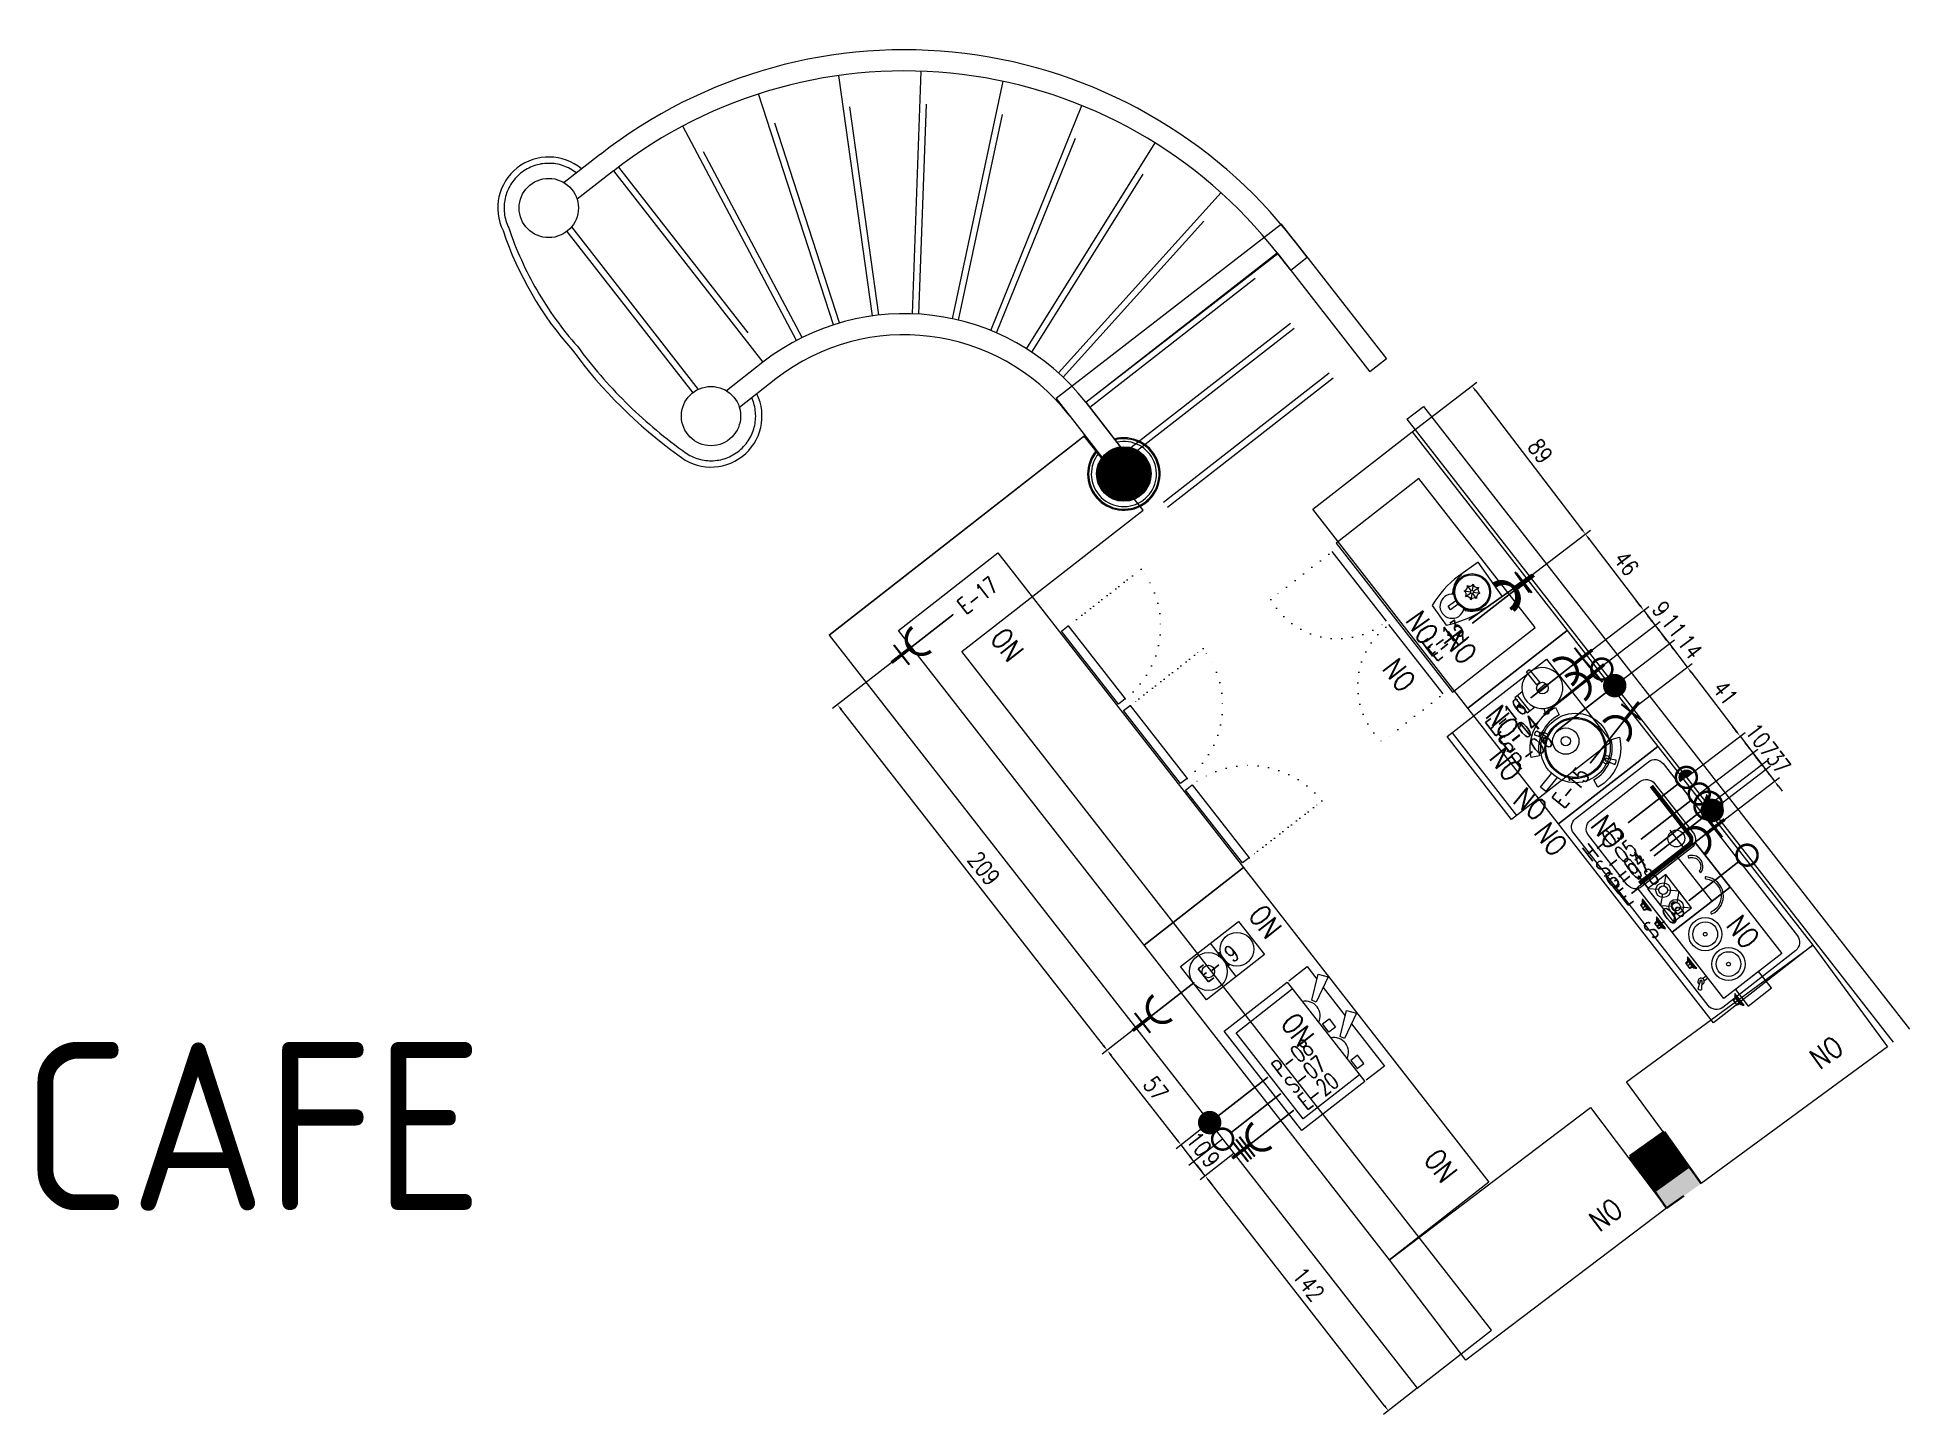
# Model space of a CAD drawing. Extents: x 1233 to 5727, y 618 to 3242.
# Drawn here: x 1869 to 2760, y 618 to 1273 of the extents above; entities that cross this region are included whole.
import ezdxf
from ezdxf.enums import TextEntityAlignment as Align

# ---------------------------------------------------------------- set-up
doc = ezdxf.new("R2010")
doc.units = 0
doc.header["$LTSCALE"] = 20
for name, pattern in [('DOT', [0.25, 0, -0.25]), ('DUZ', [0]), ('HIDDEN', [0.375, 0.25, -0.125])]:
    doc.linetypes.add(name, pattern=pattern)
doc.layers.get('0').update_dxf_attribs({"linetype": 'CONTINUOUS', "lineweight": 15})
doc.layers.get('DEFPOINTS').update_dxf_attribs({"linetype": 'CONTINUOUS'})
for name, color, linetype, lineweight in [('-DWG_ANA', 7, 'CONTINUOUS', 0), ('-DWG_DETAY1', 7, 'CONTINUOUS', 0), ('-DWG_DETAY2', 7, 'CONTINUOUS', 0), ('-DWG_DETAY4', 7, 'DOT', 0), ('FURNITURE (3RDF)', 43, 'CONTINUOUS', 20), ('GYPSUM BOARD (3RDF)', 97, 'CONTINUOUS', 20), ('KOLON', 7, 'CONTINUOUS', 50), ('NO', 7, 'CONTINUOUS', 0), ('PLAN', 253, 'CONTINUOUS', 15), ('TES', 7, 'CONTINUOUS', 15), ('TES_ELK', 230, 'CONTINUOUS', 25), ('TES_GAZ', 92, 'CONTINUOUS', 25), ('TES_SU', 150, 'CONTINUOUS', 25), ('TEXT-GNRL (3RDF)', 125, 'CONTINUOUS', 15), ('Tezgah', 7, 'CONTINUOUS', 9), ('TRS-MRD', 113, 'CONTINUOUS', 15), ('TRS-MRD-KABA', 115, 'HIDDEN', 9), ('TRS_TRM_TASIYICI', 226, 'DUZ', 9), ('WALL (3RDF)', 255, 'CONTINUOUS', 35), ('WALLPAPER (3RDF)', 63, 'CONTINUOUS', 13)]:
    doc.layers.add(name, color=color, linetype=linetype, lineweight=lineweight)
doc.layers.add('tes-frz', color=7, linetype='CONTINUOUS')
doc.layers.add('WALL HATCH', color=7, linetype='CONTINUOUS', lineweight=35, true_color=0x8a8a8a)
doc.styles.add('ARIALTUR', font='isocpeur.ttf', dxfattribs={"width": 0.9, "height": 15})
doc.styles.add('ROMANS', font='romans.shx', dxfattribs={"width": 0.8})
doc.styles.add('ROMANSTW', font='Romanstw.shx', dxfattribs={"width": 0.8})
doc.styles.add('TESNO', font='romans.shx', dxfattribs={"width": 0.8})
doc.dimstyles.new('ÖLÇÜ-8', dxfattribs={"dimtxt": 8, "dimasz": 3, "dimexe": 3, "dimexo": 0, "dimgap": 3, "dimtad": 1, "dimdec": 0, "dimzin": 0, "dimdsep": 46, "dimtxsty": 'ROMANSTW', "dimsah": 1, "dimcen": 0.09, "dimclrt": 256, "dimadec": 0, "dimazin": 0, "dimtfac": 1, "dimtdec": 0, "dimtix": 1, "dimtmove": 0, "dimatfit": 0, "dimfxl": 1, "dimtolj": 1, "dimtzin": 0, "dimlwd": 9, "dimlwe": 9, "dimarcsym": 0})

msp = doc.modelspace()

# ---------------------------------------------------------------- texts
at = {"layer": 'TEXT-GNRL (3RDF)', "style": 'ARIALTUR', "width": 0.9}
msp.add_text('CAFE', height=80, dxfattribs=at).set_placement((1861.04, 714.66))

# ---------------------------------------------------------------- blocks, each defined once
blk = doc.blocks.new('TCN126', base_point=(10, 0))
at = {"layer": '-DWG_ANA', "color": 0}
blk.add_lwpolyline([(10, 0), (130, 0), (130, -60), (10, -60)], close=True, dxfattribs=at)
at = {"layer": 'NO', "linetype": 'Continuous', "style": 'ROMANS', "width": 0.8}
blk.add_attdef('NO', text='', height=10, dxfattribs=at).set_placement((105, -45), align=Align.MIDDLE)
blk = doc.blocks.new('TCN196', base_point=(10, 0))
at = {"layer": '-DWG_ANA', "color": 0}
blk.add_lwpolyline([(10, 0), (200, 0), (200, -60), (10, -60)], close=True, dxfattribs=at)
at = {"layer": 'NO', "linetype": 'Continuous', "style": 'ROMANS', "width": 0.8}
blk.add_attdef('NO', text='', height=10, dxfattribs=at).set_placement((175, -45), align=Align.MIDDLE)
blk = doc.blocks.new('SBN196', base_point=(10, 0))
at = {"layer": '-DWG_ANA', "color": 0}
blk.add_lwpolyline([(10, 0), (200, 0), (200, -60), (10, -60)], close=True, dxfattribs=at)
at = {"layer": '-DWG_DETAY1', "color": 0}
for points in [[(12, -61), (56, -61), (56, -65), (12, -65)], [(60, -61), (104, -61), (104, -65), (60, -65)], [(108, -61), (152, -61), (152, -65), (108, -65)]]:
    blk.add_lwpolyline(points, close=True, dxfattribs=at)
at = {"layer": '-DWG_DETAY4', "color": 0}
for points in [[(12, -65), (12, -109)], [(104, -65), (104, -109)], [(152, -65), (152, -109)]]:
    blk.add_lwpolyline(points, close=True, dxfattribs=at)
for centre, start, end in [((12, -65), 270, 0), ((104, -65), 180, 270), ((152, -65), 180, 270)]:
    blk.add_arc(centre, 44, start, end, dxfattribs=at)
at = {"layer": 'NO', "linetype": 'Continuous', "style": 'ROMANS', "width": 0.8}
blk.add_attdef('NO', text='', height=10, dxfattribs=at).set_placement((180, -50), align=Align.MIDDLE)
blk = doc.blocks.new('ANI-M100')
at = {"layer": '-DWG_ANA', "color": 0}
blk.add_lwpolyline([(20, 0), (20, -35), (0, -35), (0, 0)], close=True, dxfattribs=at)
at = {"layer": '-DWG_DETAY1', "color": 0}
blk.add_lwpolyline([(0, -18), (20, -18)], dxfattribs=at)
for centre, radius in [((10, -9), 9), ((10, -9), 3), ((10, -26.26), 8)]:
    blk.add_circle(centre, radius, dxfattribs=at)
at = {"layer": 'NO', "linetype": 'Continuous', "style": 'ROMANS', "width": 0.8}
blk.add_attdef('NO', text='', height=10, dxfattribs=at).set_placement((12, -45), align=Align.MIDDLE)
blk = doc.blocks.new('FAE-ENOVA-A2GR')
at = {"layer": '-DWG_ANA', "color": 0}
blk.add_lwpolyline([(0, 0), (60, 0), (60, -38), (0, -38)], close=True, dxfattribs=at)
at = {"layer": '-DWG_DETAY1', "color": 0}
for points in [[(4, -38), (4, -4), (56, -4), (56, -38)], [(25.5, -50), (0, -50), (0, -39)], [(7, -39), (7, -43), (12, -43), (12, -39), (7, -39)], [(22, -43), (24, -42), (32, -52), (28, -55), (22, -43)], [(44, -43), (46, -42), (54, -52), (50, -55), (44, -43)], [(60, -39), (60, -50), (52.4, -50)], [(47.5, -50), (30.4, -50)]]:
    blk.add_lwpolyline(points, dxfattribs=at)
blk.add_lwpolyline([(29, -39), (34, -39), (34, -43), (29, -43)], close=True, dxfattribs=at)
for centre in [(20, -35), (42, -35)]:
    blk.add_arc(centre, 7, 205.37693, 334.62307, dxfattribs=at)
at = {"layer": 'NO', "linetype": 'Continuous', "style": 'ROMANS', "width": 0.8}
blk.add_attdef('NO', text='', height=10, dxfattribs=at).set_placement((39, -28), align=Align.MIDDLE)
blk = doc.blocks.new('TCN116', base_point=(10, 0))
at = {"layer": '-DWG_ANA', "color": 0}
blk.add_lwpolyline([(10, 0), (120, 0), (120, -60), (10, -60)], close=True, dxfattribs=at)
at = {"layer": 'NO', "linetype": 'Continuous', "style": 'ROMANS', "width": 0.8}
blk.add_attdef('NO', text='', height=10, dxfattribs=at).set_placement((95, -45), align=Align.MIDDLE)
blk = doc.blocks.new('E1N126L', base_point=(10, 0))
at = {"layer": '-DWG_ANA', "color": 0}
blk.add_lwpolyline([(10, 0), (130, 0), (130, -60), (10, -60)], close=True, dxfattribs=at)
at = {"layer": '-DWG_DETAY1', "color": 0, "linetype": 'Continuous'}
for points in [[(18, -3), (122, -3, -0.4), (127, -8), (127, -52, -0.4), (122, -57), (18, -57, -0.4), (13, -52), (13, -8, -0.4)], [(23, -12), (53, -12, -0.4), (58, -17), (58, -47, -0.4), (53, -52), (23, -52, -0.4), (18, -47), (18, -17, -0.4)]]:
    blk.add_lwpolyline(points, format="xyb", close=True, dxfattribs=at)
at = {"layer": '-DWG_DETAY1', "color": 0, "linetype": 'Continuous', "const_width": 2}
blk.add_lwpolyline([(23, -14), (53, -14, -0.4), (56, -17), (56, -47)], format="xyb", dxfattribs=at)
at = {"layer": '-DWG_DETAY1', "color": 0, "linetype": 'Continuous'}
for points in [[(50, -15), (50, -25)], [(45, -20), (55, -20)]]:
    blk.add_lwpolyline(points, dxfattribs=at)
blk.add_circle((50, -20), 4, dxfattribs=at)
at = {"layer": 'NO', "linetype": 'Continuous', "style": 'ROMANS', "width": 0.8}
blk.add_attdef('NO', text='', height=10, dxfattribs=at).set_placement((105, -45), align=Align.MIDDLE)
blk = doc.blocks.new('TCN076', base_point=(10, 0))
at = {"layer": '-DWG_ANA', "color": 0}
blk.add_lwpolyline([(10, 0), (80, 0), (80, -60), (10, -60)], close=True, dxfattribs=at)
at = {"layer": 'NO', "linetype": 'Continuous', "style": 'ROMANS', "width": 0.8}
blk.add_attdef('NO', text='', height=10, dxfattribs=at).set_placement((55, -45), align=Align.MIDDLE)
blk = doc.blocks.new('1fr-bb250')
at = {"layer": '-DWG_ANA', "color": 0}
blk.add_lwpolyline([(0, 0), (0, -50), (90, -50), (90, 0)], close=True, dxfattribs=at)
at = {"layer": '-DWG_DETAY1', "color": 0}
for p, q in [((44, -54), (2, -54)), ((88, -54), (46, -54))]:
    blk.add_line(p, q, dxfattribs=at)
at = {"layer": '-DWG_DETAY4', "color": 0}
for points in [[(2, -56), (2, -91, 0.454885), (43.97, -56, 0.414214)], [(88, -56), (88, -91, -0.454885), (46.03, -56, -0.414214)]]:
    blk.add_lwpolyline(points, format="xyb", dxfattribs=at)
at = {"layer": 'NO', "linetype": 'Continuous', "style": 'ROMANS', "width": 0.8}
blk.add_attdef('NO', text='', height=10, dxfattribs=at).set_placement((68, -65), align=Align.MIDDLE)
blk = doc.blocks.new('1MC-2CTFUL')
at = {"layer": '-DWG_ANA', "color": 0}
for points in [[(27, -35), (0, -35), (0, 0), (27, 0)], [(27, 0), (67, 0), (67, -35), (27, -35)]]:
    blk.add_lwpolyline(points, close=True, dxfattribs=at)
at = {"layer": '-DWG_DETAY1', "color": 0}
for points in [[(0, -11), (27, -11), (27, 0), (0, 0)], [(67, -28), (77, -28), (77, -14), (67, -14)]]:
    blk.add_lwpolyline(points, close=True, dxfattribs=at)
for points in [[(3.49, -31.45), (23.49, -31.45), (23.49, -20.45), (3.49, -20.45), (3.49, -31.45), (13.49, -31.45), (13.49, -31.45)], [(3.49, -20.45), (7.2, -24.54)], [(13.49, -20.45), (9.85, -24.46)], [(19.85, -24.46), (23.49, -20.45), (13.49, -20.45), (17.2, -24.54)], [(19.85, -24.46), (23.49, -20.45), (13.49, -20.45), (17.2, -24.54)], [(13.49, -20.45), (13.49, -20.45)], [(7.16, -27.41), (3.49, -31.45)], [(9.89, -27.5), (13.49, -31.45), (17.16, -27.41)], [(19.89, -27.5), (23.49, -31.45)]]:
    blk.add_lwpolyline(points, dxfattribs=at)
for centre, radius in [((37.43, -23.11), 7.89), ((37.43, -23.11), 5.89), ((55.43, -23.11), 7.89), ((55.43, -23.11), 5.89)]:
    blk.add_circle(centre, radius, dxfattribs=at)
at = {"layer": '-DWG_DETAY2', "color": 0, "linetype": 'Continuous'}
for points in [[(4, -7, -0.75), (12, -7), (12.96, -6.72, 0.75), (3.04, -6.72)], [(16.94, -6.5, -0.745451), (30.8, -14.35, 0.815575), (31.74, -14.68, 0.761357), (16.1, -5.95, 1.04991)]]:
    blk.add_lwpolyline(points, format="xyb", close=True, dxfattribs=at)
at = {"layer": '-DWG_DETAY2', "color": 0}
for points in [[(53.3, -37.13), (53.31, -34.88)], [(54.54, -37.13), (54.55, -34.88)], [(69.89, -30.43), (70.2, -31.95), (72.06, -31.94)], [(70.63, -31.8), (70.39, -30.45)], [(71.82, -31.8), (71.82, -30.43)], [(71.82, -31.95), (71.82, -31.94)], [(73.77, -30.45), (73.46, -31.94), (72.06, -31.94)], [(72.99, -31.95), (72.99, -31.94)], [(73.02, -31.79), (73.25, -30.44)], [(7.23, -37.43), (7.55, -38.95), (9.4, -38.94)], [(7.97, -38.8), (7.73, -37.45)], [(9.16, -38.8), (9.16, -37.43)], [(9.16, -38.95), (9.16, -38.94)], [(11.11, -37.45), (10.8, -38.94), (9.4, -38.94)], [(10.33, -38.95), (10.34, -38.94)], [(10.36, -38.79), (10.59, -37.44)], [(18.23, -37.43), (18.55, -38.95), (20.4, -38.94)], [(18.97, -38.8), (18.73, -37.45)], [(20.16, -38.8), (20.16, -37.43)], [(20.16, -38.95), (20.16, -38.94)], [(22.11, -37.45), (21.8, -38.94), (20.4, -38.94)], [(21.33, -38.95), (21.34, -38.94)], [(21.36, -38.79), (21.59, -37.44)], [(42.23, -37.43), (42.55, -38.95), (44.4, -38.94)], [(42.97, -38.8), (42.73, -37.45)], [(44.16, -38.8), (44.16, -37.43)], [(44.16, -38.95), (44.16, -38.94)], [(46.11, -37.45), (45.8, -38.94), (44.4, -38.94)], [(45.33, -38.95), (45.34, -38.94)], [(45.36, -38.79), (45.59, -37.44)]]:
    blk.add_lwpolyline(points, dxfattribs=at)
for points in [[(74.2, -29.32), (68.37, -29.32), (68.93, -29.86), (74.11, -29.87), (74.93, -29.86), (75.37, -29.31)], [(73.38, -30.01), (69.19, -30.01), (69.63, -30.43), (71.37, -30.43), (74.11, -30.45), (74.55, -30)], [(11.54, -36.32), (5.71, -36.32), (6.27, -36.86), (11.45, -36.87), (12.27, -36.86), (12.71, -36.31)], [(10.72, -37.01), (6.53, -37.01), (6.97, -37.43), (8.71, -37.43), (11.45, -37.45), (11.89, -37)], [(22.54, -36.32), (16.71, -36.32), (17.27, -36.86), (22.45, -36.87), (23.27, -36.86), (23.71, -36.31)], [(21.72, -37.01), (17.53, -37.01), (17.97, -37.43), (19.71, -37.43), (22.45, -37.45), (22.89, -37)], [(46.54, -36.32), (40.71, -36.32), (41.27, -36.86), (46.45, -36.87), (47.27, -36.86), (47.71, -36.31)], [(45.72, -37.01), (41.53, -37.01), (41.97, -37.43), (43.71, -37.43), (46.45, -37.45), (46.89, -37)]]:
    blk.add_lwpolyline(points, close=True, dxfattribs=at)
for points in [[(70.2, -31.95, 0.111809), (70.63, -31.8)], [(70.63, -31.8, 0.236718), (71.82, -31.8)], [(71.82, -31.8, 0.236718), (73.02, -31.79)], [(73.02, -31.79, 0.111809), (73.44, -31.95)], [(7.55, -38.95, 0.111809), (7.97, -38.8)], [(7.97, -38.8, 0.236718), (9.16, -38.8)], [(9.16, -38.8, 0.236718), (10.36, -38.79)], [(10.36, -38.79, 0.111809), (10.78, -38.95)], [(18.55, -38.95, 0.111809), (18.97, -38.8)], [(18.97, -38.8, 0.236718), (20.16, -38.8)], [(20.16, -38.8, 0.236718), (21.36, -38.79)], [(21.36, -38.79, 0.111809), (21.78, -38.95)], [(42.55, -38.95, 0.111809), (42.97, -38.8)], [(42.97, -38.8, 0.236718), (44.16, -38.8)], [(44.16, -38.8, 0.236718), (45.36, -38.79)], [(45.36, -38.79, 0.111809), (45.78, -38.95)], [(55.37, -39.08, 4.477764), (54.42, -39.99)], [(54.42, -38.3, 1.460241), (53.69, -39.02)], [(54.16, -38.09, 0.419508), (53.49, -38.75), (55.86, -41.93, 0.208017), (57.21, -40.59), (54.16, -38.09)]]:
    blk.add_lwpolyline(points, format="xyb", dxfattribs=at)
for centre, radius in [((8.58, -26), 3.5), ((8.58, -26), 2), ((18.58, -26), 3.5), ((18.58, -26), 2), ((37.43, -23.11), 0.885), ((55.43, -23.11), 0.885)]:
    blk.add_circle(centre, radius, dxfattribs=at)
at = {"layer": 'NO', "linetype": 'Continuous', "style": 'ROMANS', "width": 0.8}
blk.add_attdef('NO', text='', height=10, dxfattribs=at).set_placement((47.54, -8.2), align=Align.MIDDLE)
blk = doc.blocks.new('CAS-E45')
at = {"layer": '-DWG_ANA', "color": 0}
blk.add_lwpolyline([(50, 0), (50, -60), (0, -60), (0, 0)], close=True, dxfattribs=at)
at = {"layer": '-DWG_DETAY1', "color": 0}
blk.add_lwpolyline([(0, -57), (50, -57)], dxfattribs=at)
at = {"layer": 'NO', "linetype": 'Continuous', "style": 'ROMANS', "width": 0.8}
blk.add_attdef('NO', text='', height=10, dxfattribs=at).set_placement((27.68, -46), align=Align.MIDDLE)
blk = doc.blocks.new('SAN-N33')
at = {"layer": '-DWG_DETAY1', "color": 0}
for points in [[(0.63, -7.76), (0.63, -12.28), (-0.68, -12.28), (-0.68, -7.75)], [(-10.78, -9.26), (-2.85, -9.26), (-2.85, -10.97), (-10.8, -10.97)], [(0.15, -23.08), (0.15, -24.46), (-0.24, -24.46), (-0.24, -23.08)]]:
    blk.add_lwpolyline(points, close=True, dxfattribs=at)
blk.add_lwpolyline([(8.97, -13.99), (11.06, -15.03, -0.637267), (10.27, -16.54), (8.16, -15.49)], format="xyb", close=True, dxfattribs=at)
for points in [[(-4.66, -18.56), (-4.66, -23.08), (4.58, -23.08), (4.58, -18.62)], [(-4.66, -21.57), (4.58, -21.57)]]:
    blk.add_lwpolyline(points, dxfattribs=at)
blk.add_circle((0.01, -10), 2.76, dxfattribs=at)
for centre, radius, start, end in [((0.01, -10), 9.76, 185.19414, 176.08082), ((-0.04, -22.16), 1.76, 211.4323, 263.6472), ((-0.04, -22.16), 1.76, 276.43293, 328.5677)]:
    blk.add_arc(centre, radius, start, end, dxfattribs=at)
at = {"layer": 'NO', "linetype": 'Continuous', "style": 'ROMANS', "width": 0.8}
blk.add_attdef('NO', text='', height=10, dxfattribs=at).set_placement((0.32, -34.82), align=Align.MIDDLE)
blk = doc.blocks.new('SAN-N28')
at = {"layer": '-DWG_DETAY1', "color": 0}
for points in [[(16.35, -23.36, 0.331753), (10.76, -3.15), (13.15, 0.06, -0.3341), (20.04, -24.9)], [(-19.51, -7.87), (-15.89, -9.58, 0.343015), (-11.11, -30.57), (-13.64, -33.68, -0.343277)]]:
    blk.add_lwpolyline(points, format="xyb", close=True, dxfattribs=at)
for points in [[(14.54, -11.68, 0.419508), (14.98, -12.72), (19.57, -11.48, 0.208017), (18.67, -9.39), (14.53, -11.68)], [(-14.81, -21.5, -0.419508), (-14.54, -22.6), (-18.95, -24.37, -0.208017), (-19.49, -22.15), (-14.81, -21.5)]]:
    blk.add_lwpolyline(points, format="xyb", dxfattribs=at)
blk.add_lwpolyline([(1.87, -33.64), (1.87, -41.96), (-1.3, -41.96), (-1.3, -33.62)], dxfattribs=at)
at = {"layer": '-DWG_DETAY1', "color": 0, "linetype": 'Continuous'}
blk.add_circle((0, -17), 16.54, dxfattribs=at)
at = {"layer": '-DWG_DETAY1', "color": 0}
for centre, radius in [((0, -17), 14.53), ((0, -17), 14.03), ((-5.63, -17.3), 6.26), ((-5.63, -17.3), 2.26)]:
    blk.add_circle(centre, radius, dxfattribs=at)
for centre, radius, start, end in [((14.91, -12.14), 1.86, 47.38248, 357.02629), ((14.91, -12.14), 0.659, 91.75644, 314.14022), ((-14.83, -22.09), 1.86, 219.97675, 169.62056), ((-14.83, -22.09), 0.659, 262.86282, 125.2466)]:
    blk.add_arc(centre, radius, start, end, dxfattribs=at)
at = {"layer": 'NO', "linetype": 'Continuous', "style": 'ROMANS', "width": 0.8}
blk.add_attdef('NO', text='', height=10, dxfattribs=at).set_placement((-0.03, -51.16), align=Align.MIDDLE)
blk = doc.blocks.new('SAN-N11')
at = {"layer": '-DWG_DETAY1', "color": 0}
blk.add_lwpolyline([(-5.76, -29.98), (5.69, -30.04, 0.094096), (9.92, -12.42), (9.92, -0.25), (-10, -0.25), (-9.99, -11.79, 0.097076)], format="xyb", close=True, dxfattribs=at)
for points in [[(-2.71, -8.28), (-0.54, -10.35)], [(0.01, -10.11), (0.01, -7.11)], [(0.53, -10.32), (2.61, -8.16)], [(-0.75, -10.86), (-3.75, -10.85)], [(-2.6, -13.57), (-0.52, -11.41)], [(0.01, -14.62), (0.01, -11.62)], [(0.55, -11.39), (2.73, -13.46)], [(3.76, -10.89), (0.76, -10.87)], [(-5.01, -18.69), (-3.93, -18.69)], [(0.98, -19.57), (0.98, -24.08), (-1.13, -24.08), (-1.13, -19.55)], [(3.95, -18.69), (5.28, -18.69)]]:
    blk.add_lwpolyline(points, dxfattribs=at)
for points in [[(-9.99, -10.16), (-9.59, -10.16, 0.206496), (-5.01, -18.69, 0.206084)], [(5.28, -18.69, 0.16705), (9.68, -10.14), (9.92, -10.14)]]:
    blk.add_lwpolyline(points, format="xyb", dxfattribs=at)
for radius in [8.76, 8.26, 0.756]:
    blk.add_circle((0.01, -10.87), radius, dxfattribs=at)
for centre, radius, start, end in [((-4.52, -9.04), 1.96, 293.10811, 22.97947), ((-2, -6.21), 2.19, 250.86676, 335.69803), ((1.85, -6.3), 2.01, 203.68216, 292.40542), ((4.67, -8.89), 2.18, 160.38974, 245.27423), ((-4.67, -12.84), 2.2, 340.58297, 65.17801), ((-1.83, -15.43), 2.01, 23.68216, 112.40542), ((2.01, -15.53), 2.2, 70.90957, 155.50461), ((4.53, -12.69), 1.96, 113.18668, 203.1472), ((0.01, -22.53), 5.76, 138.21687, 41.78313)]:
    blk.add_arc(centre, radius, start, end, dxfattribs=at)
at = {"layer": 'NO', "linetype": 'Continuous', "style": 'ROMANS', "width": 0.8}
blk.add_attdef('NO', text='', height=10, dxfattribs=at).set_placement((0, -40), align=Align.MIDDLE)
blk = doc.blocks.new('v-em')
at = {"layer": 'TES_ELK', "linetype": 'Continuous'}
for points, const_width in [([(0, -8.83), (0, 2)], 1.6), ([(-6, -4), (6, -4)], 1)]:
    blk.add_lwpolyline(points, dxfattribs=dict(at, const_width=const_width))
at = {"layer": 'TES_ELK', "linetype": 'Continuous', "const_width": 1.6}
blk.add_lwpolyline([(-7.22, -16.05), (-7.22, -16.05, -1), (7.22, -16.05)], format="xyb", dxfattribs=at)
blk = doc.blocks.new('T-SAN-N11', base_point=(10, 0))
at = {"layer": 'TES_ELK'}
blk.add_lwpolyline([(20, -5), (20, -35)], close=True, dxfattribs=at)
at = {"layer": 'PLAN', "linetype": 'Continuous'}
blk.add_blockref('v-em', (20, 0), dxfattribs=at)
at = {"layer": 'TES_ELK', "linetype": 'Continuous', "style": 'TESNO', "width": 0.7}
blk.add_attdef('ENO', text='', height=8, rotation=90, dxfattribs=at).set_placement((20, -50), align=Align.MIDDLE)
blk = doc.blocks.new('T-SAN-N28', base_point=(10, 0))
at = {"layer": 'TES_ELK'}
blk.add_lwpolyline([(20, -5), (20, -35)], close=True, dxfattribs=at)
at = {"layer": 'PLAN', "linetype": 'Continuous'}
blk.add_blockref('v-em', (20, 0), dxfattribs=at)
at = {"layer": 'TES_ELK', "linetype": 'Continuous', "style": 'TESNO', "width": 0.7}
blk.add_attdef('ENO', text='', height=8, rotation=90, dxfattribs=at).set_placement((20, -50), align=Align.MIDDLE)
blk = doc.blocks.new('T-SAN-N33', base_point=(10, 0))
at = {"layer": 'TES_ELK'}
blk.add_lwpolyline([(20, -5), (20, -35)], close=True, dxfattribs=at)
at = {"layer": 'PLAN', "linetype": 'Continuous'}
blk.add_blockref('v-em', (20, 0), dxfattribs=at)
at = {"layer": 'TES_ELK', "linetype": 'Continuous', "style": 'TESNO', "width": 0.7}
blk.add_attdef('ENO', text='', height=8, rotation=90, dxfattribs=at).set_placement((20, -50), align=Align.MIDDLE)
blk = doc.blocks.new('v-s')
at = {"layer": 'TES_SU', "linetype": 'Continuous', "const_width": 1.2}
blk.add_lwpolyline([(-5, 0, 1), (5, 0, 1)], format="xyb", close=True, dxfattribs=at)
blk = doc.blocks.new('v-p')
at = {"layer": 'TES_SU', "linetype": 'Continuous', "const_width": 5.58}
blk.add_lwpolyline([(-2.79, 0, 1), (2.79, 0, 1)], format="xyb", close=True, dxfattribs=at)
blk = doc.blocks.new('T-CAS-E45', base_point=(10, 0))
at = {"layer": 'TES_ELK'}
blk.add_lwpolyline([(20, -5), (20, -35)], close=True, dxfattribs=at)
at = {"layer": 'TES_SU'}
for points in [[(30, -5), (30, -35)], [(40, -5), (40, -35)]]:
    blk.add_lwpolyline(points, close=True, dxfattribs=at)
at = {"layer": 'PLAN', "linetype": 'Continuous'}
for name, p in [('v-em', (20, 0)), ('v-s', (30, 0)), ('v-p', (40, 0))]:
    blk.add_blockref(name, p, dxfattribs=at)
at = {"layer": 'TES_ELK', "linetype": 'Continuous', "style": 'TESNO', "width": 0.7}
blk.add_attdef('ENO', text='', height=8, rotation=90, dxfattribs=at).set_placement((20, -50), align=Align.MIDDLE)
at = {"layer": 'TES_SU', "linetype": 'Continuous', "style": 'TESNO', "width": 0.7}
for tag, p in [('SNO', (30, -50)), ('PNO', (40, -50))]:
    blk.add_attdef(tag, text='', height=8, rotation=90, dxfattribs=at).set_placement(p, align=Align.MIDDLE)
blk = doc.blocks.new('v-g')
at = {"layer": 'TES_GAZ', "linetype": 'Continuous'}
blk.add_lwpolyline([(-6.6, 0, 1.2, 1.2, 1), (6.6, 0, 1.2, 1.2, 1)], format="xyseb", close=True, dxfattribs=at)
blk.add_solid([(-4.89888, 2.79936), (4.89888, 2.79936), (0, -5.59872)], dxfattribs=at)
blk = doc.blocks.new('T-1MC-2CTFUL', base_point=(10, 0))
at = {"layer": 'TES_ELK'}
blk.add_lwpolyline([(10, -5), (10, -35)], close=True, dxfattribs=at)
at = {"layer": 'TES_GAZ'}
blk.add_lwpolyline([(0, -5), (0, -35)], close=True, dxfattribs=at)
at = {"layer": 'TES_SU'}
blk.add_lwpolyline([(30, -5), (30, -35)], close=True, dxfattribs=at)
at = {"layer": 'PLAN', "linetype": 'Continuous'}
for name, p in [('v-g', (0, 0)), ('v-em', (10, 0)), ('v-s', (30, 0))]:
    blk.add_blockref(name, p, dxfattribs=at)
at = {"layer": 'TES_ELK', "linetype": 'Continuous', "style": 'TESNO', "width": 0.7}
blk.add_attdef('ENO', text='', height=8, rotation=90, dxfattribs=at).set_placement((10, -50), align=Align.MIDDLE)
at = {"layer": 'TES_GAZ', "linetype": 'Continuous', "style": 'TESNO', "width": 0.7}
blk.add_attdef('GNO', text='', height=8, rotation=90, dxfattribs=at).set_placement((0, -50), align=Align.MIDDLE)
at = {"layer": 'TES_SU', "linetype": 'Continuous', "style": 'TESNO', "width": 0.7}
blk.add_attdef('SNO', text='', height=8, rotation=90, dxfattribs=at).set_placement((30, -50), align=Align.MIDDLE)
blk = doc.blocks.new('T-1FR-BB250', base_point=(10, 0))
at = {"layer": 'TES_ELK'}
blk.add_lwpolyline([(20, -5), (20, -35)], close=True, dxfattribs=at)
at = {"layer": 'PLAN', "linetype": 'Continuous'}
blk.add_blockref('v-em', (20, 0), dxfattribs=at)
at = {"layer": 'TES_ELK', "linetype": 'Continuous', "style": 'TESNO', "width": 0.7}
blk.add_attdef('ENO', text='', height=8, rotation=90, dxfattribs=at).set_placement((20, -50), align=Align.MIDDLE)
blk = doc.blocks.new('v-h')
at = {"layer": 'TES_SU', "linetype": 'Continuous', "const_width": 1.2}
blk.add_lwpolyline([(0, -5, 1), (0, 5, 1)], format="xyb", close=True, dxfattribs=at)
at = {"layer": 'TES_SU', "linetype": 'Continuous', "const_width": 3.744}
for points in [[(0, 1.872, 0.4142136), (-1.872, 0, 1)], [(-1.872, 0, 0.4142136), (0, -1.872, 1)]]:
    blk.add_lwpolyline(points, format="xyb", dxfattribs=at)
blk = doc.blocks.new('T-esu50', base_point=(10, 0))
at = {"layer": 'TES_SU'}
for points in [[(5, -5), (5, -35)], [(15, -5), (15, -35)]]:
    blk.add_lwpolyline(points, close=True, dxfattribs=at)
at = {"layer": 'PLAN', "linetype": 'Continuous'}
for name, p in [('v-h', (5, 0)), ('v-s', (15, 0))]:
    blk.add_blockref(name, p, dxfattribs=at)
at = {"layer": 'TES_SU', "linetype": 'Continuous', "style": 'TESNO', "width": 0.7}
for tag, p in [('HNO', (5, -50)), ('SNO', (15, -50))]:
    blk.add_attdef(tag, text='', height=8, rotation=90, dxfattribs=at).set_placement(p, align=Align.MIDDLE)
blk = doc.blocks.new('T-epsu45', base_point=(10, 0))
at = {"layer": 'TES_SU'}
blk.add_lwpolyline([(10, -5), (10, -35)], close=True, dxfattribs=at)
at = {"layer": 'PLAN', "linetype": 'Continuous'}
blk.add_blockref('v-p', (10, 0), dxfattribs=at)
at = {"layer": 'TES_SU', "linetype": 'Continuous', "style": 'TESNO', "width": 0.7}
blk.add_attdef('PNO', text='', height=8, rotation=90, dxfattribs=at).set_placement((10, -50), align=Align.MIDDLE)
blk = doc.blocks.new('v-et')
at = {"layer": 'TES_ELK', "linetype": 'Continuous'}
for points, const_width in [([(0, -8.83), (0, 2)], 1.6), ([(-6, -3), (6, -3)], 1), ([(-6, -5), (6, -5)], 1), ([(-6, -7), (6, -7)], 1)]:
    blk.add_lwpolyline(points, dxfattribs=dict(at, const_width=const_width))
at = {"layer": 'TES_ELK', "linetype": 'Continuous', "const_width": 1.6}
blk.add_lwpolyline([(-7.22, -16.05), (-7.22, -16.05, -1), (7.22, -16.05)], format="xyb", dxfattribs=at)
blk = doc.blocks.new('T-FAE-ENOVA-A2GR', base_point=(10, 0))
at = {"layer": 'TES_ELK'}
blk.add_lwpolyline([(20, -5), (20, -35)], close=True, dxfattribs=at)
at = {"layer": 'TES_SU'}
for points in [[(30, -5), (30, -35)], [(40, -5), (40, -35)]]:
    blk.add_lwpolyline(points, close=True, dxfattribs=at)
at = {"layer": 'PLAN', "linetype": 'Continuous'}
for name, p in [('v-et', (20, 0)), ('v-s', (30, 0)), ('v-p', (40, 0))]:
    blk.add_blockref(name, p, dxfattribs=at)
at = {"layer": 'TES_ELK', "linetype": 'Continuous', "style": 'TESNO', "width": 0.7}
blk.add_attdef('ENO', text='', height=8, rotation=90, dxfattribs=at).set_placement((20, -50), align=Align.MIDDLE)
at = {"layer": 'TES_SU', "linetype": 'Continuous', "style": 'TESNO', "width": 0.7}
for tag, p in [('SNO', (30, -50)), ('PNO', (40, -50))]:
    blk.add_attdef(tag, text='', height=8, rotation=90, dxfattribs=at).set_placement(p, align=Align.MIDDLE)
blk = doc.blocks.new('T-ANI-M100', base_point=(10, 0))
at = {"layer": 'TES_ELK'}
blk.add_lwpolyline([(20, -5), (20, -35)], close=True, dxfattribs=at)
at = {"layer": 'PLAN', "linetype": 'Continuous'}
blk.add_blockref('v-em', (20, 0), dxfattribs=at)
at = {"layer": 'TES_ELK', "linetype": 'Continuous', "style": 'TESNO', "width": 0.7}
blk.add_attdef('ENO', text='', height=8, rotation=90, dxfattribs=at).set_placement((20, -50), align=Align.MIDDLE)
blk = doc.blocks.new('T-SBN196', base_point=(10, 0))
at = {"layer": 'TES_ELK'}
blk.add_lwpolyline([(10, -5), (10, -35)], close=True, dxfattribs=at)
at = {"layer": 'PLAN', "linetype": 'Continuous'}
blk.add_blockref('v-em', (10, 0), dxfattribs=at)
at = {"layer": 'TES_ELK', "linetype": 'Continuous', "style": 'TESNO', "width": 0.7}
blk.add_attdef('ENO', text='', height=8, rotation=90, dxfattribs=at).set_placement((10, -50), align=Align.MIDDLE)
blk = doc.blocks.new('*D162')
at = {"layer": 'DEFPOINTS', "color": 0, "linetype": 'Continuous', "transparency": 16777216}
for p in [(2523.24, 1085.36), (2605.68, 1036.63), (2577.23, 1014.84)]:
    blk.add_point(p, dxfattribs=at)
at = {"layer": 'TES', "color": 0, "linetype": 'Continuous', "lineweight": 9, "transparency": 16777216}
for p, q in [((2523.24, 1085.36), (2554.08, 1108.97)), ((2553.52, 1104.76), (2603.86, 1039.01)), ((2577.23, 1014.84), (2608.06, 1038.45))]:
    blk.add_line(p, q, dxfattribs=at)
at = {"layer": 'TES', "color": 0, "linetype": 'Continuous', "transparency": 16777216}
for points in [[(2553.92, 1105.07), (2553.12, 1104.46), (2551.7, 1107.14)], [(2604.26, 1039.31), (2603.46, 1038.71), (2605.68, 1036.63)]]:
    blk.add_solid(points, dxfattribs=at)
at = {"layer": 'TES', "linetype": 'Continuous', "transparency": 16777216, "insert": (2584.25, 1076.14), "char_height": 8, "attachment_point": 5, "rotation": 307.43646, "style": 'ROMANSTW'}
blk.add_mtext('\\A1;89', dxfattribs=at)
blk = doc.blocks.new('*D163')
at = {"layer": 'DEFPOINTS', "color": 0, "linetype": 'Continuous', "transparency": 16777216}
for p in [(2577.23, 1014.84), (2633.5, 1000.29), (2608.95, 981.49)]:
    blk.add_point(p, dxfattribs=at)
at = {"layer": 'TES', "color": 0, "linetype": 'Continuous', "lineweight": 9, "transparency": 16777216}
for p, q in [((2577.23, 1014.84), (2608.06, 1038.45)), ((2607.51, 1034.24), (2631.68, 1002.67)), ((2608.95, 981.49), (2635.88, 1002.11))]:
    blk.add_line(p, q, dxfattribs=at)
at = {"layer": 'TES', "color": 0, "linetype": 'Continuous', "transparency": 16777216}
for points in [[(2607.9, 1034.55), (2607.11, 1033.94), (2605.68, 1036.63)], [(2632.08, 1002.97), (2631.28, 1002.37), (2633.5, 1000.29)]]:
    blk.add_solid(points, dxfattribs=at)
at = {"layer": 'TES', "linetype": 'Continuous', "transparency": 16777216, "insert": (2625.15, 1022.71), "char_height": 8, "attachment_point": 5, "rotation": 307.43646, "style": 'ROMANSTW'}
blk.add_mtext('\\A1;46', dxfattribs=at)
blk = doc.blocks.new('*D164')
at = {"layer": 'DEFPOINTS', "color": 0, "linetype": 'Continuous', "transparency": 16777216}
for p in [(2638.98, 993.13), (2608.95, 981.49), (2613.43, 973.56)]:
    blk.add_point(p, dxfattribs=at)
at = {"layer": 'TES', "color": 0, "linetype": 'Continuous', "lineweight": 9, "transparency": 16777216}
for p, q in [((2608.95, 981.49), (2635.88, 1002.11)), ((2631.68, 1002.67), (2629.85, 1005.05)), ((2633.5, 1000.29), (2638.98, 993.13)), ((2613.43, 973.56), (2641.37, 994.95)), ((2640.81, 990.74), (2642.63, 988.36))]:
    blk.add_line(p, q, dxfattribs=at)
at = {"layer": 'TES', "color": 0, "linetype": 'Continuous', "transparency": 16777216}
for points in [[(2632.08, 1002.97), (2631.28, 1002.37), (2633.5, 1000.29)], [(2641.2, 991.05), (2640.41, 990.44), (2638.98, 993.13)]]:
    blk.add_solid(points, dxfattribs=at)
at = {"layer": 'TES', "linetype": 'Continuous', "transparency": 16777216, "insert": (2641.8, 1000.96), "char_height": 8, "attachment_point": 5, "rotation": 307.43646, "style": 'ROMANSTW'}
blk.add_mtext('\\A1;9', dxfattribs=at)
blk = doc.blocks.new('*D165')
at = {"layer": 'DEFPOINTS', "color": 0, "linetype": 'Continuous', "transparency": 16777216}
for p in [(2645.67, 984.39), (2613.43, 973.56), (2619.68, 964.5)]:
    blk.add_point(p, dxfattribs=at)
at = {"layer": 'TES', "color": 0, "linetype": 'Continuous', "lineweight": 9, "transparency": 16777216}
for p, q in [((2613.43, 973.56), (2641.37, 994.95)), ((2637.16, 995.51), (2635.34, 997.89)), ((2638.98, 993.13), (2645.67, 984.39)), ((2619.68, 964.5), (2648.05, 986.22)), ((2647.49, 982.01), (2649.32, 979.63))]:
    blk.add_line(p, q, dxfattribs=at)
at = {"layer": 'TES', "color": 0, "linetype": 'Continuous', "transparency": 16777216}
for points in [[(2637.56, 995.81), (2636.76, 995.2), (2638.98, 993.13)], [(2647.89, 982.32), (2647.1, 981.71), (2645.67, 984.39)]]:
    blk.add_solid(points, dxfattribs=at)
at = {"layer": 'TES', "linetype": 'Continuous', "transparency": 16777216, "insert": (2647.89, 993.02), "char_height": 8, "attachment_point": 5, "rotation": 307.43646, "style": 'ROMANSTW'}
blk.add_mtext('\\A1;11', dxfattribs=at)
blk = doc.blocks.new('*D166')
at = {"layer": 'DEFPOINTS', "color": 0, "linetype": 'Continuous', "transparency": 16777216}
for p in [(2654.21, 973.24), (2619.68, 964.5), (2629.14, 954.05)]:
    blk.add_point(p, dxfattribs=at)
at = {"layer": 'TES', "color": 0, "linetype": 'Continuous', "lineweight": 9, "transparency": 16777216}
for p, q in [((2619.68, 964.5), (2648.05, 986.22)), ((2643.85, 986.78), (2642.02, 989.16)), ((2645.67, 984.39), (2654.21, 973.24)), ((2629.14, 954.05), (2656.59, 975.06)), ((2656.03, 970.86), (2657.86, 968.48))]:
    blk.add_line(p, q, dxfattribs=at)
at = {"layer": 'TES', "color": 0, "linetype": 'Continuous', "transparency": 16777216}
for points in [[(2644.24, 987.08), (2643.45, 986.47), (2645.67, 984.39)], [(2656.43, 971.16), (2655.63, 970.56), (2654.21, 973.24)]]:
    blk.add_solid(points, dxfattribs=at)
at = {"layer": 'TES', "linetype": 'Continuous', "transparency": 16777216, "insert": (2655.5, 983.07), "char_height": 8, "attachment_point": 5, "rotation": 307.43646, "style": 'ROMANSTW'}
blk.add_mtext('\\A1;14', dxfattribs=at)
blk = doc.blocks.new('*D167')
at = {"layer": 'DEFPOINTS', "color": 0, "linetype": 'Continuous', "transparency": 16777216}
for p in [(2629.14, 954.05), (2679.34, 940.42), (2653.75, 920.83)]:
    blk.add_point(p, dxfattribs=at)
at = {"layer": 'TES', "color": 0, "linetype": 'Continuous', "lineweight": 9, "transparency": 16777216}
for p, q in [((2629.14, 954.05), (2656.59, 975.06)), ((2656.03, 970.86), (2677.51, 942.8)), ((2653.75, 920.83), (2681.72, 942.24))]:
    blk.add_line(p, q, dxfattribs=at)
at = {"layer": 'TES', "color": 0, "linetype": 'Continuous', "transparency": 16777216}
for points in [[(2656.43, 971.16), (2655.63, 970.56), (2654.21, 973.24)], [(2677.91, 943.1), (2677.12, 942.5), (2679.34, 940.42)]]:
    blk.add_solid(points, dxfattribs=at)
at = {"layer": 'TES', "linetype": 'Continuous', "transparency": 16777216, "insert": (2672.33, 961.08), "char_height": 8, "attachment_point": 5, "rotation": 307.43646, "style": 'ROMANSTW'}
blk.add_mtext('\\A1;41', dxfattribs=at)
blk = doc.blocks.new('*D168')
at = {"layer": 'DEFPOINTS', "color": 0, "linetype": 'Continuous', "transparency": 16777216}
for p in [(2685.42, 932.48), (2653.75, 920.83), (2659.91, 912.95)]:
    blk.add_point(p, dxfattribs=at)
at = {"layer": 'TES', "color": 0, "linetype": 'Continuous', "lineweight": 9, "transparency": 16777216}
for p, q in [((2677.51, 942.8), (2675.69, 945.18)), ((2653.75, 920.83), (2681.72, 942.24)), ((2679.34, 940.42), (2685.42, 932.48)), ((2659.91, 912.95), (2687.8, 934.3)), ((2687.24, 930.1), (2689.06, 927.71))]:
    blk.add_line(p, q, dxfattribs=at)
at = {"layer": 'TES', "color": 0, "linetype": 'Continuous', "transparency": 16777216}
for points in [[(2677.91, 943.1), (2677.12, 942.5), (2679.34, 940.42)], [(2687.64, 930.4), (2686.84, 929.79), (2685.42, 932.48)]]:
    blk.add_solid(points, dxfattribs=at)
at = {"layer": 'TES', "linetype": 'Continuous', "transparency": 16777216, "insert": (2687.93, 940.7), "char_height": 8, "attachment_point": 5, "rotation": 307.43646, "style": 'ROMANSTW'}
blk.add_mtext('\\A1;10', dxfattribs=at)
blk = doc.blocks.new('*D169')
at = {"layer": 'DEFPOINTS', "color": 0, "linetype": 'Continuous', "transparency": 16777216}
for p in [(2689.66, 926.93), (2659.91, 912.95), (2664.2, 907.44)]:
    blk.add_point(p, dxfattribs=at)
at = {"layer": 'TES', "color": 0, "linetype": 'Continuous', "lineweight": 9, "transparency": 16777216}
for p, q in [((2683.59, 934.86), (2681.77, 937.24)), ((2659.91, 912.95), (2687.8, 934.3)), ((2664.2, 907.44), (2692.04, 928.75)), ((2685.42, 932.48), (2689.66, 926.93)), ((2691.49, 924.55), (2693.31, 922.17))]:
    blk.add_line(p, q, dxfattribs=at)
at = {"layer": 'TES', "color": 0, "linetype": 'Continuous', "transparency": 16777216}
for points in [[(2683.99, 935.16), (2683.19, 934.56), (2685.42, 932.48)], [(2691.88, 924.85), (2691.09, 924.24), (2689.66, 926.93)]]:
    blk.add_solid(points, dxfattribs=at)
at = {"layer": 'TES', "linetype": 'Continuous', "transparency": 16777216, "insert": (2693.1, 933.96), "char_height": 8, "attachment_point": 5, "rotation": 307.43646, "style": 'ROMANSTW'}
blk.add_mtext('\\A1;7', dxfattribs=at)
blk = doc.blocks.new('*D170')
at = {"layer": 'DEFPOINTS', "color": 0, "linetype": 'Continuous', "transparency": 16777216}
for p in [(2691.49, 924.54), (2664.2, 907.44), (2666.06, 905.06)]:
    blk.add_point(p, dxfattribs=at)
at = {"layer": 'TES', "color": 0, "linetype": 'Continuous', "lineweight": 9, "transparency": 16777216}
for p, q in [((2664.2, 907.44), (2692.04, 928.75)), ((2687.84, 929.31), (2686.01, 931.7)), ((2689.66, 926.93), (2691.49, 924.54)), ((2666.06, 905.06), (2693.88, 926.36)), ((2693.32, 922.16), (2695.14, 919.77))]:
    blk.add_line(p, q, dxfattribs=at)
at = {"layer": 'TES', "color": 0, "linetype": 'Continuous', "transparency": 16777216}
for points in [[(2688.23, 929.62), (2687.44, 929.01), (2689.66, 926.93)], [(2693.71, 922.46), (2692.92, 921.85), (2691.49, 924.54)]]:
    blk.add_solid(points, dxfattribs=at)
at = {"layer": 'TES', "linetype": 'Continuous', "transparency": 16777216, "insert": (2696.14, 929.99), "char_height": 8, "attachment_point": 5, "rotation": 307.43646, "style": 'ROMANSTW'}
blk.add_mtext('\\A1;3', dxfattribs=at)
blk = doc.blocks.new('*D171')
at = {"layer": 'DEFPOINTS', "color": 0, "linetype": 'Continuous', "transparency": 16777216}
for p in [(2695.74, 918.98), (2666.06, 905.06), (2669.69, 899.04)]:
    blk.add_point(p, dxfattribs=at)
at = {"layer": 'TES', "color": 0, "linetype": 'Continuous', "lineweight": 9, "transparency": 16777216}
for p, q in [((2689.67, 926.92), (2687.85, 929.3)), ((2666.06, 905.06), (2693.88, 926.36)), ((2669.69, 899.04), (2698.13, 920.81)), ((2691.49, 924.54), (2695.74, 918.98)), ((2697.57, 916.6), (2699.39, 914.22))]:
    blk.add_line(p, q, dxfattribs=at)
at = {"layer": 'TES', "color": 0, "linetype": 'Continuous', "transparency": 16777216}
for points in [[(2690.07, 927.22), (2689.27, 926.62), (2691.49, 924.54)], [(2697.97, 916.91), (2697.17, 916.3), (2695.74, 918.98)]]:
    blk.add_solid(points, dxfattribs=at)
at = {"layer": 'TES', "linetype": 'Continuous', "transparency": 16777216, "insert": (2699.18, 926.02), "char_height": 8, "attachment_point": 5, "rotation": 307.43646, "style": 'ROMANSTW'}
blk.add_mtext('\\A1;7', dxfattribs=at)
blk = doc.blocks.new('*D172')
at = {"layer": 'DEFPOINTS', "color": 0, "linetype": 'Continuous', "transparency": 16777216}
for p in [(2438.36, 741.72), (2424.72, 731.08), (2525.54, 630)]:
    blk.add_point(p, dxfattribs=at)
at = {"layer": 'TES', "color": 0, "linetype": 'Continuous', "lineweight": 9, "transparency": 16777216}
for p, q in [((2438.36, 741.72), (2422.36, 729.23)), ((2510.06, 621.72), (2426.57, 728.71)), ((2525.54, 630), (2509.54, 617.51))]:
    blk.add_line(p, q, dxfattribs=at)
at = {"layer": 'TES', "color": 0, "linetype": 'Continuous', "transparency": 16777216}
for points in [[(2426.96, 729.02), (2426.17, 728.41), (2424.72, 731.08)], [(2510.45, 622.03), (2509.67, 621.42), (2511.9, 619.36)]]:
    blk.add_solid(points, dxfattribs=at)
at = {"layer": 'TES', "linetype": 'Continuous', "transparency": 16777216, "insert": (2473.83, 679.52), "char_height": 8, "attachment_point": 5, "rotation": 307.96717, "style": 'ROMANSTW'}
blk.add_mtext('\\A1;142', dxfattribs=at)
blk = doc.blocks.new('*D173')
at = {"layer": 'DEFPOINTS', "color": 0, "linetype": 'Continuous', "transparency": 16777216}
for p in [(2432.98, 748.62), (2438.36, 741.72), (2419.34, 737.98)]:
    blk.add_point(p, dxfattribs=at)
at = {"layer": 'TES', "color": 0, "linetype": 'Continuous', "lineweight": 9, "transparency": 16777216}
for p, q in [((2417.49, 740.34), (2415.65, 742.71)), ((2432.98, 748.62), (2416.97, 736.13)), ((2438.36, 741.72), (2422.36, 729.23)), ((2424.72, 731.08), (2419.34, 737.98)), ((2426.57, 728.71), (2428.41, 726.35))]:
    blk.add_line(p, q, dxfattribs=at)
at = {"layer": 'TES', "color": 0, "linetype": 'Continuous', "transparency": 16777216}
for points in [[(2417.89, 740.65), (2417.1, 740.04), (2419.34, 737.98)], [(2426.96, 729.02), (2426.17, 728.41), (2424.72, 731.08)]]:
    blk.add_solid(points, dxfattribs=at)
at = {"layer": 'TES', "linetype": 'Continuous', "transparency": 16777216, "insert": (2427.55, 738.83), "char_height": 8, "attachment_point": 5, "rotation": 307.96717, "style": 'ROMANSTW'}
blk.add_mtext('\\A1;9', dxfattribs=at)
blk = doc.blocks.new('*D174')
at = {"layer": 'DEFPOINTS', "color": 0, "linetype": 'Continuous', "transparency": 16777216}
for p in [(2426.82, 756.5), (2413.19, 745.86), (2432.98, 748.62)]:
    blk.add_point(p, dxfattribs=at)
at = {"layer": 'TES', "color": 0, "linetype": 'Continuous', "lineweight": 9, "transparency": 16777216}
for p, q in [((2411.34, 748.23), (2409.5, 750.59)), ((2426.82, 756.5), (2410.82, 744.02)), ((2419.34, 737.98), (2413.19, 745.86)), ((2432.98, 748.62), (2416.97, 736.13)), ((2421.18, 735.61), (2423.03, 733.25))]:
    blk.add_line(p, q, dxfattribs=at)
at = {"layer": 'TES', "color": 0, "linetype": 'Continuous', "transparency": 16777216}
for points in [[(2411.73, 748.53), (2410.95, 747.92), (2413.19, 745.86)], [(2421.58, 735.92), (2420.79, 735.3), (2419.34, 737.98)]]:
    blk.add_solid(points, dxfattribs=at)
at = {"layer": 'TES', "linetype": 'Continuous', "transparency": 16777216, "insert": (2421.78, 746.23), "char_height": 8, "attachment_point": 5, "rotation": 307.96717, "style": 'ROMANSTW'}
blk.add_mtext('\\A1;10', dxfattribs=at)
blk = doc.blocks.new('*D175')
at = {"layer": 'DEFPOINTS', "color": 0, "linetype": 'Continuous', "transparency": 16777216}
for p in [(2390.14, 800.26), (2378.08, 790.85), (2426.82, 756.5)]:
    blk.add_point(p, dxfattribs=at)
at = {"layer": 'TES', "color": 0, "linetype": 'Continuous', "lineweight": 9, "transparency": 16777216}
for p, q in [((2390.14, 800.26), (2375.71, 789.01)), ((2411.34, 748.23), (2379.92, 788.49)), ((2426.82, 756.5), (2410.82, 744.02))]:
    blk.add_line(p, q, dxfattribs=at)
at = {"layer": 'TES', "color": 0, "linetype": 'Continuous', "transparency": 16777216}
for points in [[(2380.32, 788.8), (2379.53, 788.18), (2378.08, 790.85)], [(2411.73, 748.53), (2410.95, 747.92), (2413.19, 745.86)]]:
    blk.add_solid(points, dxfattribs=at)
at = {"layer": 'TES', "linetype": 'Continuous', "transparency": 16777216, "insert": (2401.15, 772.66), "char_height": 8, "attachment_point": 5, "rotation": 307.96717, "style": 'ROMANSTW'}
blk.add_mtext('\\A1;57', dxfattribs=at)
blk = doc.blocks.new('*D176')
at = {"layer": 'DEFPOINTS', "color": 0, "linetype": 'Continuous', "transparency": 16777216}
for p in [(2277.72, 977.28), (2249.67, 955.4), (2390.14, 800.26)]:
    blk.add_point(p, dxfattribs=at)
at = {"layer": 'TES', "color": 0, "linetype": 'Continuous', "lineweight": 9, "transparency": 16777216}
for p, q in [((2277.72, 977.28), (2247.31, 953.55)), ((2376.23, 793.22), (2251.52, 953.03)), ((2390.14, 800.26), (2375.71, 789.01))]:
    blk.add_line(p, q, dxfattribs=at)
at = {"layer": 'TES', "color": 0, "linetype": 'Continuous', "transparency": 16777216}
for points in [[(2251.91, 953.34), (2251.12, 952.72), (2249.67, 955.4)], [(2376.63, 793.53), (2375.84, 792.91), (2378.08, 790.85)]]:
    blk.add_solid(points, dxfattribs=at)
at = {"layer": 'TES', "linetype": 'Continuous', "transparency": 16777216, "insert": (2319.39, 877.43), "char_height": 8, "attachment_point": 5, "rotation": 307.96717, "style": 'ROMANSTW'}
blk.add_mtext('\\A1;209', dxfattribs=at)

# ---------------------------------------------------------------- dimensions: what is measured, and where the dimension line sits
at = {"layer": 'TES', "linetype": 'Continuous'}
for p1, p2, distance, picture, middle in [((2523.24, 1085.36), (2577.23, 1014.84), 35.84, '*D162', (2584.25, 1076.14)), ((2525.54, 630), (2438.36, 741.72), 17.3, '*D172', (2473.83, 679.52))]:
    dim = msp.add_aligned_dim(p1=p1, p2=p2, distance=distance, dimstyle='ÖLÇÜ-8', dxfattribs=at)
    dim.commit()
    dim.dimension.update_dxf_attribs({"geometry": picture, "text_midpoint": middle})
for base, p1, p2, angle, picture, middle in [((2633.5, 1000.29), (2577.23, 1014.84), (2608.95, 981.49), 127.43646, '*D163', (2625.15, 1022.71)), ((2638.98, 993.13), (2608.95, 981.49), (2613.43, 973.56), 127.43646, '*D164', (2641.8, 1000.96)), ((2645.67, 984.39), (2613.43, 973.56), (2619.68, 964.5), 127.43646, '*D165', (2647.89, 993.02)), ((2654.21, 973.24), (2619.68, 964.5), (2629.14, 954.05), 127.43646, '*D166', (2655.5, 983.07)), ((2249.67, 955.4), (2390.14, 800.26), (2277.72, 977.28), 307.96717, '*D176', (2319.39, 877.43)), ((2679.34, 940.42), (2629.14, 954.05), (2653.75, 920.83), 127.43646, '*D167', (2672.33, 961.08)), ((2685.42, 932.48), (2653.75, 920.83), (2659.91, 912.95), 127.43646, '*D168', (2687.93, 940.7)), ((2689.66, 926.93), (2659.91, 912.95), (2664.2, 907.44), 127.43646, '*D169', (2693.1, 933.96)), ((2691.49, 924.54), (2664.2, 907.44), (2666.06, 905.06), 127.43646, '*D170', (2696.14, 929.99)), ((2695.74, 918.98), (2666.06, 905.06), (2669.69, 899.04), 127.43646, '*D171', (2699.18, 926.02)), ((2378.08, 790.85), (2426.82, 756.5), (2390.14, 800.26), 307.96717, '*D175', (2401.15, 772.66)), ((2413.19, 745.86), (2432.98, 748.62), (2426.82, 756.5), 307.96717, '*D174', (2421.78, 746.23)), ((2419.34, 737.98), (2438.36, 741.72), (2432.98, 748.62), 307.96717, '*D173', (2427.55, 738.83))]:
    dim = msp.add_linear_dim(base=base, p1=p1, p2=p2, angle=angle, dimstyle='ÖLÇÜ-8', override={"dimtmove": 1}, dxfattribs=at)
    dim.commit()
    dim.dimension.update_dxf_attribs({"geometry": picture, "text_midpoint": middle})

# ---------------------------------------------------------------- hatches: boundary and pattern name
at = {"layer": 'TRS_TRM_TASIYICI'}
h = msp.add_hatch(dxfattribs=at)
h.set_pattern_fill('ANSI31', color=256, angle=-50.07213)
h.set_pattern_definition([(354.9278702, (-92684.12088, 77011.08651), (0.01105122318, 0.12451052352), [])])
edge = h.paths.add_edge_path()
edge.add_arc((2385.97, 1065.24), 12.5, 0, 360)
h = msp.add_hatch(dxfattribs=at)
h.set_pattern_fill('ANSI31', color=256, angle=-50.07213)
h.set_pattern_definition([(354.9278702, (-92684.12088, 77011.08651), (0.01105122318, 0.12451052352), [])])
edge = h.paths.add_edge_path()
edge.add_arc((2385.97, 1065.24), 12.5, 0, 360)
h = msp.add_hatch(dxfattribs=at)
h.set_pattern_fill('ANSI31', color=256, angle=0.60976)
h.set_pattern_definition([(45.60976326, (-116607.59875, -24363.57243), (-0.08932398658, 0.08744269793), [])])
h.paths.add_polyline_path([(2638.52, 723.99), (2654.81, 735.6), (2643.2, 751.89), (2626.91, 740.28)])
at = {"layer": 'WALL HATCH'}
h = msp.add_hatch(color=256, dxfattribs=at)
h.dxf.hatch_style = 1
h.paths.add_polyline_path([(2660.82, 727.49), (2644.38, 715.78), (2638.52, 723.99), (2654.96, 735.71)])

# ---------------------------------------------------------------- linework, layer by layer
for p, q in [((2367.12, 1083.32), (2245.72, 988.58)), ((2395.12, 1048.09), (2367.12, 1083.32)), ((2308.88, 980.79), (2395.12, 1048.09)), ((2395.12, 1048.09), (2395.12, 1048.09)), ((2245.72, 988.58), (2525.54, 630)), ((2561.02, 657.68), (2308.88, 980.79)), ((2525.54, 630), (2561.02, 657.68))]:
    msp.add_line(p, q)
at = {"layer": 'FURNITURE (3RDF)'}
for p, q in [((2245.72, 988.58), (2367.43, 1083.56)), ((2245.72, 988.58), (2367.43, 1083.56)), ((2308.88, 980.79), (2395.12, 1048.09)), ((2245.72, 988.58), (2525.54, 630)), ((2245.72, 988.58), (2525.54, 630))]:
    msp.add_line(p, q, dxfattribs=at)
at = {"layer": 'GYPSUM BOARD (3RDF)'}
for radius, start, end in [(16.75, 139.48599, 104.37605), (16.75, 139.48599, 104.37605), (15.5, 140.43081, 102.3438), (15.5, 140.43081, 102.3438)]:
    msp.add_arc((2385.97, 1065.24), radius, start, end, dxfattribs=at)
at = {"layer": 'KOLON'}
for p, q in [((2643.2, 751.89), (2626.91, 740.28)), ((2654.81, 735.6), (2643.2, 751.89)), ((2626.91, 740.28), (2638.52, 723.99)), ((2638.52, 723.99), (2654.81, 735.6))]:
    msp.add_line(p, q, dxfattribs=at)
for centre in [(2385.97, 1065.24), (2385.97, 1065.24), (2385.98, 1065.26), (2385.98, 1065.26)]:
    msp.add_circle(centre, 12.5, dxfattribs=at)
at = {"layer": 'Tezgah'}
for p, q in [((2461.05, 1184.12), (2353.75, 1101.12)), ((2461.05, 1184.12), (2353.75, 1101.12)), ((2473.3, 1168.41), (2461.05, 1184.12)), ((2473.3, 1168.41), (2461.05, 1184.12)), ((2459.29, 1170.12), (2367.81, 1099.35)), ((2459.29, 1170.12), (2367.81, 1099.35)), ((2465.41, 1162.26), (2459.29, 1170.12)), ((2459.29, 1170.12), (2459.29, 1170.12)), ((2465.41, 1162.26), (2459.29, 1170.12)), ((2459.29, 1170.12), (2459.29, 1170.12)), ((2465.41, 1162.26), (2473.3, 1168.41)), ((2353.75, 1101.12), (2375.93, 1072.67)), ((2353.75, 1101.12), (2375.93, 1072.67)), ((2367.81, 1099.35), (2367.81, 1099.35)), ((2367.81, 1099.35), (2383.81, 1078.82)), ((2367.81, 1099.35), (2367.81, 1099.35)), ((2367.81, 1099.35), (2383.81, 1078.82)), ((2520.74, 1091.28), (2528.64, 1097.44)), ((2528.63, 1097.43), (2760.02, 800.91)), ((2520.74, 1091.28), (2752.14, 794.76))]:
    msp.add_line(p, q, dxfattribs=at)
at = {"layer": 'TRS-MRD', "extrusion": (2.78483e-06, -1.83784e-06, 1)}
for p, q in [((2285.37, 1141.5), (2289.5, 1256.98)), ((2266.3, 1140.51), (2250.31, 1254.96)), ((2304.32, 1139.15), (2328.45, 1252.16)), ((2247.68, 1136.23), (2212.07, 1246.17)), ((2322.58, 1133.55), (2365.96, 1240.66)), ((2230.1, 1128.79), (2175.94, 1230.87)), ((2339.59, 1124.87), (2400.91, 1222.81)), ((2136.83, 1217.45), (2119.5, 1203.93)), ((2143.01, 1209.53), (2125.68, 1196.01)), ((2143.01, 1209.53), (2214.07, 1118.4)), ((2354.83, 1113.36), (2432.23, 1199.17)), ((2120.86, 1180.73), (2180.75, 1103.94)), ((2367.84, 1099.38), (2458.97, 1170.44)), ((2367.84, 1099.38), (2458.97, 1170.44)), ((2214.07, 1118.4), (2196.74, 1104.88)), ((2220.25, 1110.48), (2202.92, 1096.96)), ((2367.84, 1099.38), (2384.77, 1077.68)), ((2359.92, 1093.2), (2375.93, 1072.67))]:
    msp.add_line(p, q, dxfattribs=at)
for centre in [(2112.18, 1191.86, 0), (2189.43, 1092.81, 0)]:
    msp.add_circle(centre, 14.12, dxfattribs=at)
for centre, radius, start, end in [((2281.45, 1032, 0), 235.17, 37.94896, 127.97086), ((2281.45, 1032, 0), 225.12, 37.94896, 127.97086), ((2112.18, 1191.86, 0), 24.28, 49.88661, 206.35121), ((2246.96, 1233.9, -0.01), 165.2, 198.64568, 221.61478), ((2281.45, 1032, 0), 109.56, 37.94896, 127.94896), ((2281.45, 1032, 0), 99.51, 37.94896, 127.94896), ((2306.78, 1258.66, -0.01), 227.36, 216.25969, 234.16546), ((2189.43, 1092.81, 0), 24.28, 229.54671, 26.00506)]:
    msp.add_arc(centre, radius, start, end, dxfattribs=at)
at = {"layer": 'TRS-MRD-KABA', "ltscale": 20, "extrusion": (2.78483e-06, -1.83784e-06, 1)}
for p, q in [((2288.38, 1141.39), (2292.52, 1256.85)), ((2269.28, 1140.93), (2253.3, 1255.36)), ((2307.27, 1138.52), (2331.39, 1251.51)), ((2250.55, 1137.16), (2214.95, 1247.08)), ((2325.37, 1132.42), (2368.75, 1239.51)), ((2232.76, 1130.2), (2178.61, 1232.26)), ((2342.14, 1123.27), (2403.46, 1221.19)), ((2145.4, 1211.36), (2216.45, 1120.25)), ((2357.07, 1111.34), (2434.46, 1197.13)), ((2123.04, 1182.84), (2183.32, 1105.54)), ((2466.89, 1176.62), (2510.98, 1120.09)), ((2466.89, 1176.62), (2510.98, 1120.09)), ((2369.7, 1097), (2460.82, 1168.07)), ((2369.7, 1097), (2460.82, 1168.07)), ((2458.97, 1170.44), (2503.05, 1113.91)), ((2458.97, 1170.44), (2503.05, 1113.91)), ((2386.38, 1075.61), (2477.51, 1146.67)), ((2386.38, 1075.61), (2477.51, 1146.67)), ((2388.24, 1073.23), (2479.36, 1144.3)), ((2388.24, 1073.23), (2479.36, 1144.3)), ((2404.92, 1051.84), (2496.05, 1122.9)), ((2404.92, 1051.84), (2496.05, 1122.9)), ((2406.77, 1049.46), (2497.9, 1120.52)), ((2406.77, 1049.46), (2497.9, 1120.52))]:
    msp.add_line(p, q, dxfattribs=at)
at = {"layer": 'TRS-MRD-KABA', "ltscale": 20}
msp.add_line((2510.98, 1120.09), (2503.05, 1113.91), dxfattribs=at)
msp.add_line((2510.98, 1120.09), (2503.05, 1113.91), dxfattribs=at)
at = {"layer": 'TRS-MRD-KABA', "ltscale": 20, "extrusion": (2.78483e-06, -1.83784e-06, 1)}
for centre, radius, start, end in [((2112.18, 1191.86, 0), 21.26, 51.60812, 206.35121), ((2247.36, 1234.19, -0.01), 162.68, 198.55616, 221.66661), ((2307.11, 1258.95, -0.01), 224.78, 216.24746, 234.20307), ((2189.43, 1092.81, 0), 21.26, 229.54671, 24.28098)]:
    msp.add_arc(centre, radius, start, end, dxfattribs=at)
at = {"layer": 'WALL (3RDF)'}
for p, q in [((2654.96, 735.71), (2660.82, 727.49)), ((2646.67, 729.8), (2638.52, 723.99)), ((2638.52, 723.99), (2644.38, 715.78)), ((2652.52, 721.58), (2644.38, 715.78))]:
    msp.add_line(p, q, dxfattribs=at)
at = {"layer": 'WALLPAPER (3RDF)'}
msp.add_arc((2385.97, 1065.24), 17.25, 139.70819, 105.09871, dxfattribs=at)
msp.add_arc((2385.97, 1065.24), 17.25, 139.70819, 105.09871, dxfattribs=at)

# ---------------------------------------------------------------- block references
at = {"layer": 'PLAN', "linetype": 'Continuous'}
ref = msp.add_blockref('T-SBN196', (2276.98, 976.71), dxfattribs=dict(at, rotation=127.9671730609788))
ref.add_attrib('ENO', 'E-17', dxfattribs={"layer": 'TES_ELK', "linetype": 'Continuous', "height": 8, "rotation": 397.96717, "style": 'TESNO', "width": 0.7}).set_placement((2316.4, 1007.47), align=Align.MIDDLE)
for name, p, rotation, values in [('T-SAN-N11', (2573.11, 1024.18), 305.2972018159062, {'ENO': 'E-13'}), ('T-1FR-BB250', (2573.47, 1023.71), 307.9671730609832, {'ENO': 'E-12'}), ('T-1FR-BB250', (2573.47, 1023.71), 307.9671730609832, {'ENO': 'E-12'}), ('T-CAS-E45', (2601.22, 988.15), 307.9671730609803, {'ENO': 'E-16', 'SNO': 'S-04', 'PNO': 'P-06'}), ('T-SAN-N33', (2606.77, 981.04), 309.385776127262, {'ENO': 'E-14'}), ('T-SAN-N28', (2622.15, 961.33), 321.3692722954873, {'ENO': 'E-15'}), ('T-esu50', (2656.83, 916.89), 307.9671730609776, {'HNO': 'H-03', 'SNO': 'S-05'}), ('T-1MC-2CTFUL', (2670.36, 899.56), 307.9671730609778, {'GNO': 'G-04', 'ENO': 'E-18', 'SNO': 'S-06'}), ('T-epsu45', (2666.06, 905.06), 307.9671730609776, {'PNO': 'P-07'})]:
    msp.add_blockref(name, p, dxfattribs=dict(at, rotation=rotation)).add_auto_attribs(values)
ref = msp.add_blockref('T-ANI-M100', (2397.87, 793.61), dxfattribs=dict(at, rotation=127.9671730609788))
ref.add_attrib('ENO', 'E-19', dxfattribs={"layer": 'TES_ELK', "linetype": 'Continuous', "height": 8, "rotation": 397.96717, "style": 'TESNO', "width": 0.7}).set_placement((2431.13, 832.26), align=Align.MIDDLE)
ref = msp.add_blockref('T-FAE-ENOVA-A2GR', (2445.28, 732.85), dxfattribs=dict(at, rotation=127.9671730609799))
ref.add_attrib('ENO', 'E-20', dxfattribs={"layer": 'TES_ELK', "linetype": 'Continuous', "height": 8, "rotation": 397.96717, "style": 'TESNO', "width": 0.7}).set_placement((2478.55, 771.5), align=Align.MIDDLE)
ref.add_attrib('SNO', 'S-07', dxfattribs={"layer": 'TES_SU', "linetype": 'Continuous', "height": 8, "rotation": 397.96717, "style": 'TESNO', "width": 0.7}).set_placement((2472.39, 779.38), align=Align.MIDDLE)
ref.add_attrib('PNO', 'P-08', dxfattribs={"layer": 'TES_SU', "linetype": 'Continuous', "height": 8, "rotation": 397.96717, "style": 'TESNO', "width": 0.7}).set_placement((2466.24, 787.26), align=Align.MIDDLE)
at = {"layer": 'tes-frz', "linetype": 'Continuous'}
for name, p, rotation in [('TCN126', (2523.24, 1085.36), 307.9671730609803), ('1fr-bb250', (2526.46, 1063.13), 307.9671730609832), ('SAN-N11', (2560.61, 1015.33), 305.2972018159061), ('CAS-E45', (2587.13, 977.15), 307.9671730609803), ('SAN-N33', (2592.93, 969.67), 309.385776127262), ('SAN-N28', (2611.57, 948.08), 321.3692722954873), ('1MC-2CTFUL', (2657.95, 889.88), 307.9671730609778), ('ANI-M100', (2425.26, 814.99), 127.9671730609789), ('TCN116', (2625.3, 775.85), 36.29666886721781), ('FAE-ENOVA-A2GR', (2470.66, 752.66), 127.9671730609799), ('TCN126', (2512.49, 691.17), 37.13407090789951)]:
    msp.add_blockref(name, p, dxfattribs=dict(at, rotation=rotation)).add_auto_attribs({'NO': 'NO'})
ref = msp.add_blockref('SBN196', (2395.6, 840.96), dxfattribs=dict(at, rotation=127.9671730609788))
ref.add_attrib('NO', 'NO', dxfattribs={"layer": 'NO', "linetype": 'Continuous', "height": 10, "rotation": 127.96717, "style": 'ROMANS', "width": 0.8}).set_placement((2330.44, 983.94), align=Align.MIDDLE)
ref = msp.add_blockref('TCN076', (2597.07, 990.75), dxfattribs=dict(at, rotation=307.9671730609775))
ref.add_attrib('NO', 'NO', dxfattribs={"layer": 'NO', "linetype": 'Continuous', "height": 10, "rotation": 307.96717, "style": 'ROMANS', "width": 0.8}).set_placement((2589.27, 891.45), align=Align.MIDDLE)
ref = msp.add_blockref('E1N126L', (2640.13, 935.57), dxfattribs=dict(at, rotation=307.9671730609776))
ref.add_attrib('NO', 'NO', dxfattribs={"layer": 'NO', "linetype": 'Continuous', "height": 10, "rotation": 307.96717, "style": 'ROMANS', "width": 0.8}).set_placement((2616.26, 894.9), align=Align.MIDDLE)
ref = msp.add_blockref('TCN196', (2512.49, 691.17), dxfattribs=dict(at, rotation=127.9671730609788))
ref.add_attrib('NO', 'NO', dxfattribs={"layer": 'NO', "linetype": 'Continuous', "height": 10, "rotation": 127.96717, "style": 'ROMANS', "width": 0.8}).set_placement((2536.86, 735.98), align=Align.MIDDLE)

msp.set_redraw_order([(e.dxf.handle, doc.entitydb.next_handle()) for e in msp.query("TEXT MTEXT ATTDEF DIMENSION ARC_DIMENSION")])  # texts and dimensions are drawn at this point

doc.saveas('drawing.dxf')
